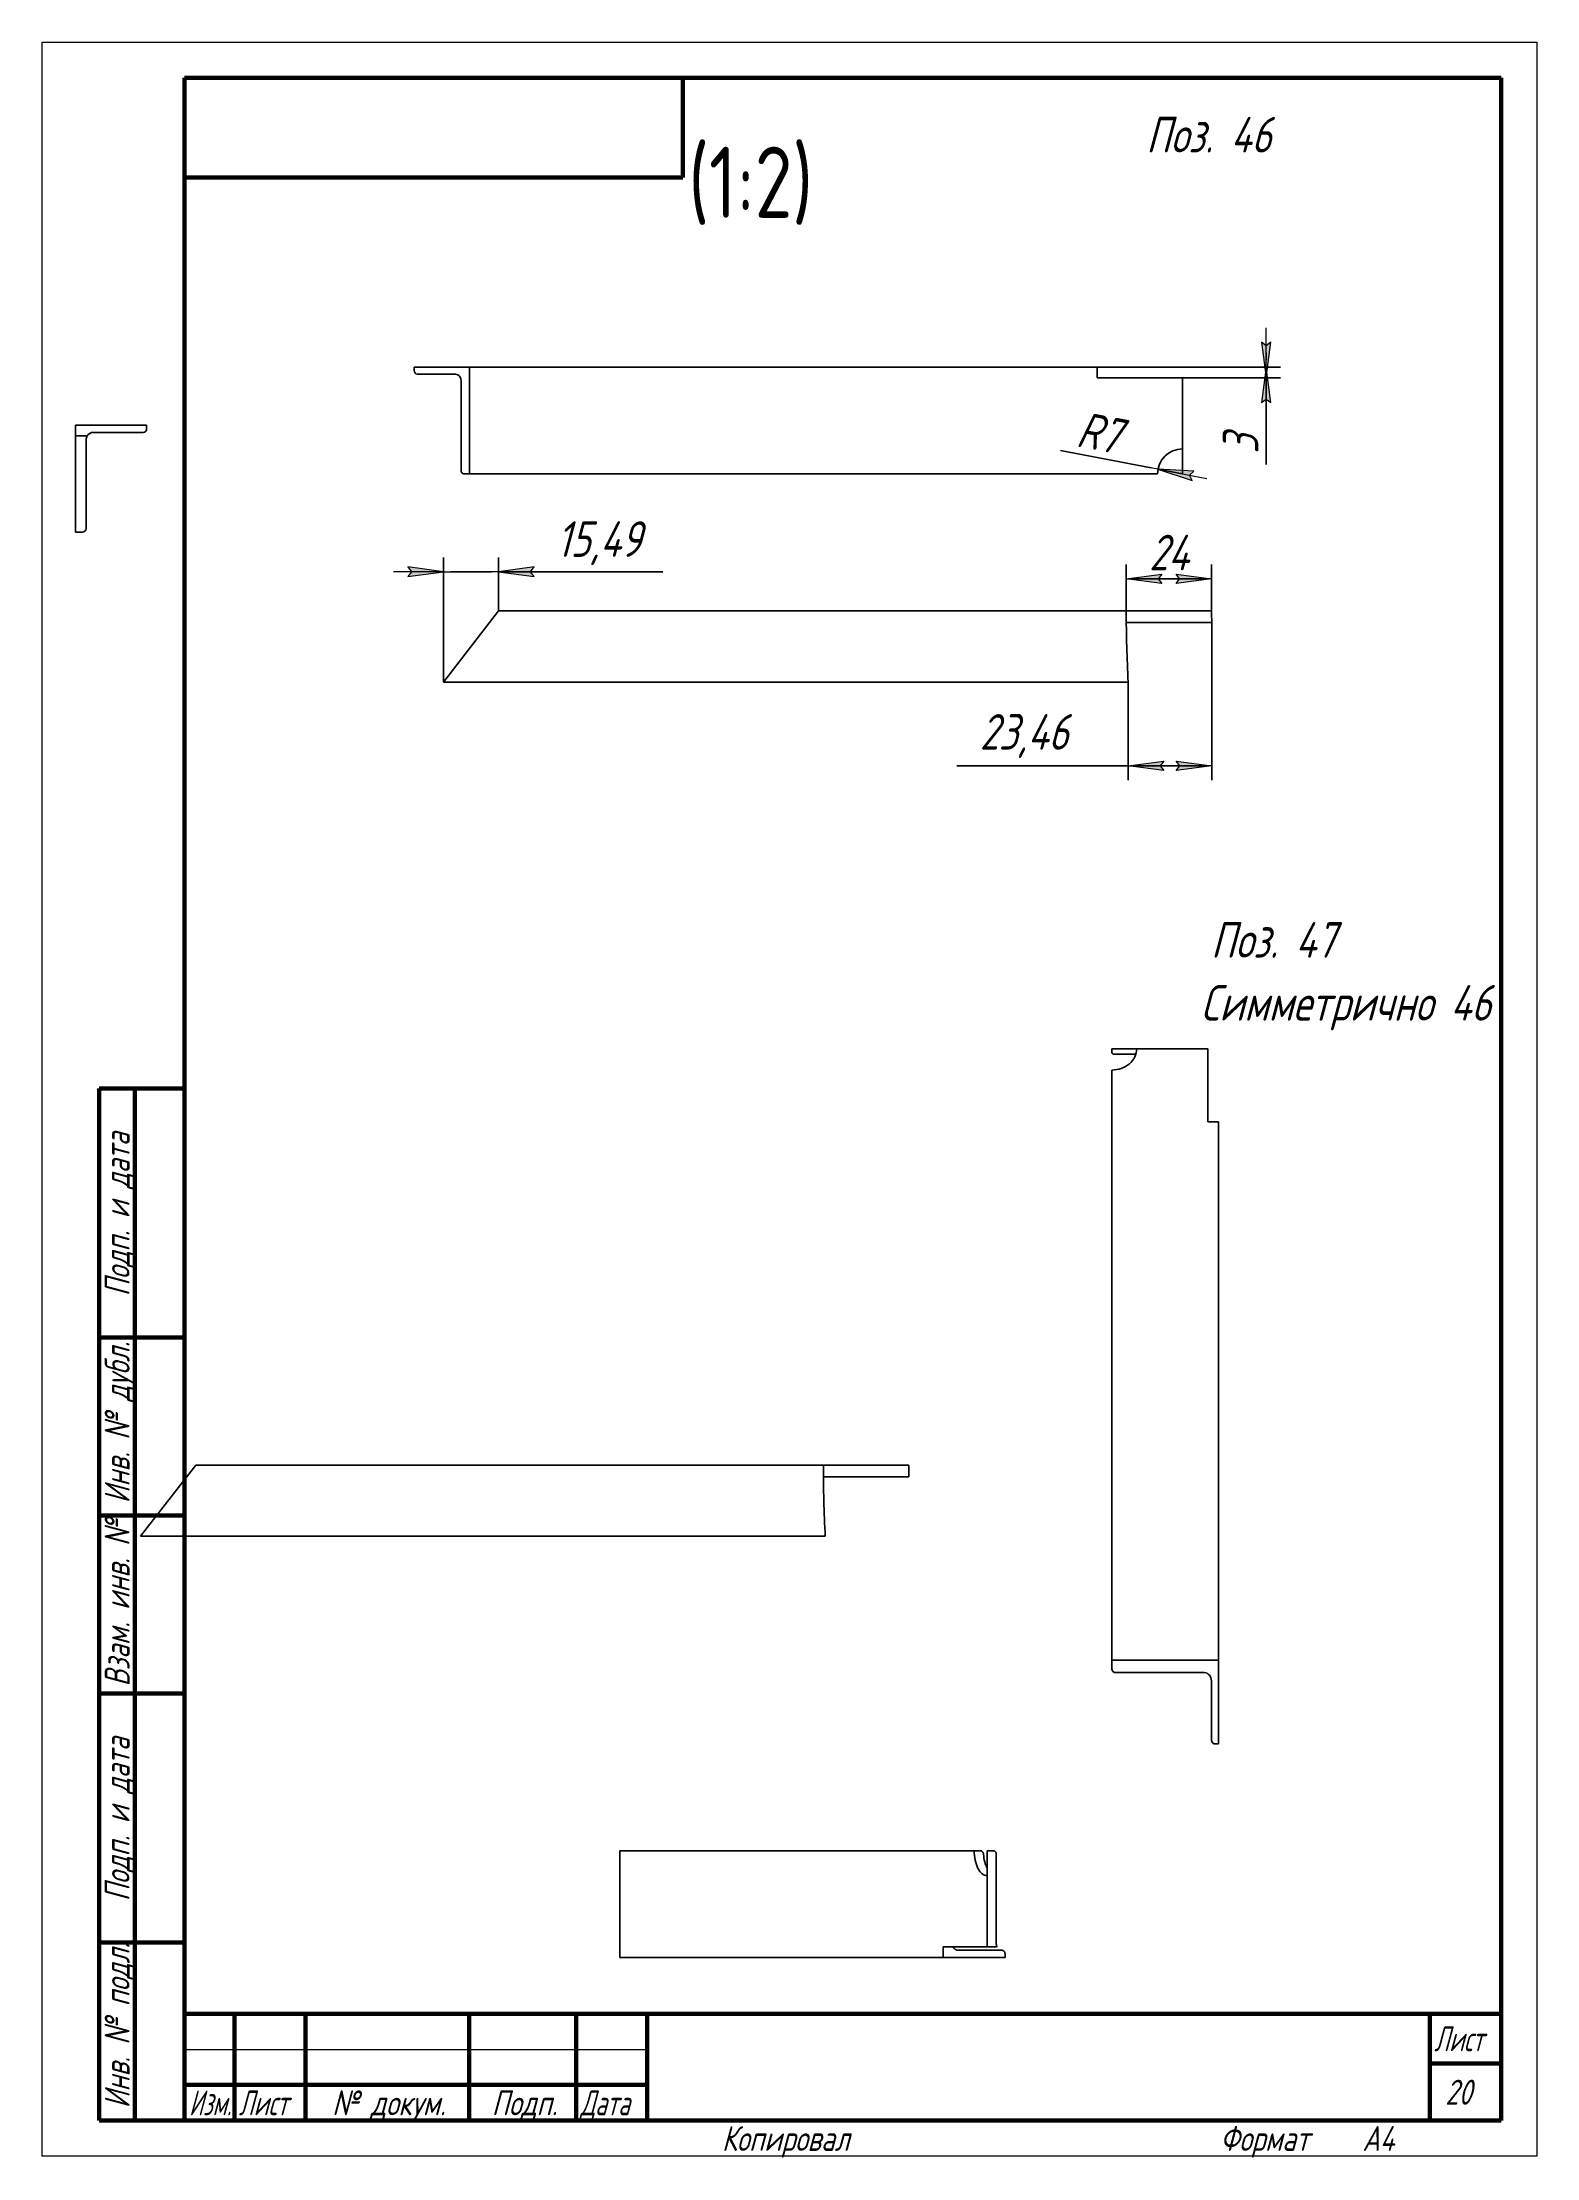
# Model space of a CAD drawing. Header units: millimetres. Extents: x 0 to 6300, y -537 to 1019.
# Drawn here: x 4200 to 4410, y -0.2 to 297 of the extents above; entities that cross this region are included whole.
import ezdxf

# ---------------------------------------------------------------- set-up
doc = ezdxf.new("R2010")
doc.units = ezdxf.units.MM
doc.linetypes.add('K5LT_BASIC', pattern=[0])
doc.linetypes.add('K5LT_THIN', pattern=[0])
doc.layers.add('Системный слой', color=7, linetype='Continuous')
doc.layers.add('Системный слой (1)', color=7, linetype='Continuous', true_color=0x909090)
doc.styles.add('KDIMTEXTSTYLE', font='GOST_AU.SHX', dxfattribs={"width": 0.96, "oblique": 15, "height": 5})
doc.styles.add('KTEXTSTYLE', font='GOST_AU.SHX', dxfattribs={"width": 0.96, "height": 5})
doc.dimstyles.new('KDIMSTYLE (0.50)', dxfattribs={"dimtxt": 5, "dimasz": 1, "dimexe": 2, "dimexo": 0, "dimgap": 1, "dimtad": 1, "dimlfac": 2, "dimtxsty": 'KDIMTEXTSTYLE', "dimsah": 1, "dimcen": 0, "dimdle": 1, "dimadec": 0, "dimazin": 0, "dimtfac": 0.667, "dimtmove": 0, "dimatfit": 3, "dimfxl": 1, "dimtvp": 1, "dimtolj": 1, "dimtzin": 0, "dimarcsym": 0})

msp = doc.modelspace()

# ---------------------------------------------------------------- texts
at = {"color": 7, "char_height": 2.5, "attachment_point": 1, "style": 'KTEXTSTYLE'}
for s, insert in [('\\H3.5;\\W0.965;\\Q15;\\Q15;\\H5.00;Поз. 46', (4355.1175, 286.522)), ('\\H3.5;\\W0.965;\\Q15;\\Q0;\\H10.00;{\\c16711680;(1:2)}', (4290.7855, 282.3338)), ('\\H3.5;\\W0.965;\\Q15;\\Q15;\\H5.00;Поз. 47', (4364.2216, 173.3851)), ('\\H3.5;\\W0.965;\\Q15;\\Q15;\\H5.00;Симметрично 46', (4362.7914, 164.5423))]:
    msp.add_mtext(s, dxfattribs=dict(at, insert=insert))

# ---------------------------------------------------------------- blocks, each defined once
blk = doc.blocks.new('KDIMARROW_02')
at = {"layer": 'Системный слой'}
blk.add_hatch(color=0, dxfattribs=at).paths.add_polyline_path([(4.5, 0), (5, 0.66), (0, 0), (5, -0.66)])
at = {"layer": 'Системный слой', "color": 0, "linetype": 'K5LT_THIN', "lineweight": 18}
for p, q in [((5, 0.66), (0, 0)), ((0, 0), (5, -0.66)), ((0, 0), (7, 0)), ((4.5, 0), (5, 0.66)), ((5, -0.66), (4.5, 0))]:
    blk.add_line(p, q, dxfattribs=at)
at = {"layer": 'Системный слой (1)', "color": 0, "linetype": 'K5LT_THIN', "lineweight": 18}
blk.add_line((0, 0), (-1, 0), dxfattribs=at)
blk = doc.blocks.new('D153')
at = {"color": 0, "lineweight": -2}
for p, q in [((4256.37, 207.11), (4256.37, 224.62)), ((4264.12, 217.11), (4264.12, 224.62)), ((4263.12, 222.62), (4257.37, 222.62)), ((4264.12, 222.62), (4287.18, 222.62))]:
    blk.add_line(p, q, dxfattribs=at)
at = {"layer": 'Defpoints', "color": 0}
for p in [(4256.37, 222.62), (4264.12, 217.11), (4256.37, 207.11)]:
    blk.add_point(p, dxfattribs=at)
at = {"color": 0, "lineweight": -2, "rotation": 180}
blk.add_blockref('KDIMARROW_02', (4256.37, 222.62), dxfattribs=at)
at = {"color": 0, "lineweight": -2}
blk.add_blockref('KDIMARROW_02', (4264.12, 222.62), dxfattribs=at)
at = {"color": 7, "insert": (4278.21, 226.62), "char_height": 5, "attachment_point": 5, "style": 'KDIMTEXTSTYLE'}
blk.add_mtext('\\A1;\\H5.0;\\W0.965;\\Q15;15,49', dxfattribs=at)
blk = doc.blocks.new('KDIMARROW_01')
at = {"layer": 'Системный слой'}
blk.add_hatch(color=0, dxfattribs=at).paths.add_polyline_path([(0, 0), (-5, 0.66), (-4.5, 0), (-5, -0.66)])
at = {"layer": 'Системный слой', "color": 0, "linetype": 'K5LT_THIN', "lineweight": 18}
for p, q in [((-4.5, 0), (-5, 0.66)), ((-5, 0.66), (0, 0)), ((0, 0), (-5, -0.66)), ((-5, -0.66), (-4.5, 0))]:
    blk.add_line(p, q, dxfattribs=at)
at = {"layer": 'Системный слой (1)', "color": 0, "linetype": 'K5LT_THIN', "lineweight": 18}
blk.add_line((0, 0), (-1, 0), dxfattribs=at)
blk = doc.blocks.new('D154')
at = {"color": 0, "lineweight": -2}
for p, q in [((4352.32, 217.11), (4352.32, 223.62)), ((4364.32, 217.11), (4364.32, 223.62)), ((4363.32, 221.62), (4353.32, 221.62))]:
    blk.add_line(p, q, dxfattribs=at)
at = {"layer": 'Defpoints', "color": 0}
for p in [(4352.32, 221.62), (4352.32, 217.11), (4364.32, 217.11)]:
    blk.add_point(p, dxfattribs=at)
at = {"color": 0, "lineweight": -2, "rotation": 180}
blk.add_blockref('KDIMARROW_01', (4352.32, 221.62), dxfattribs=at)
at = {"color": 0, "lineweight": -2}
blk.add_blockref('KDIMARROW_01', (4364.32, 221.62), dxfattribs=at)
at = {"color": 7, "insert": (4358.32, 225.31), "char_height": 5, "attachment_point": 5, "style": 'KDIMTEXTSTYLE'}
blk.add_mtext('\\A1;\\H5.0;\\W0.965;\\Q15;24', dxfattribs=at)
blk = doc.blocks.new('D155')
at = {"color": 0, "lineweight": -2}
for p, q in [((4364.33, 215.48), (4364.33, 193.33)), ((4352.6, 207.11), (4352.6, 193.33)), ((4352.6, 195.33), (4328.51, 195.33)), ((4363.33, 195.33), (4353.6, 195.33))]:
    blk.add_line(p, q, dxfattribs=at)
at = {"layer": 'Defpoints', "color": 0}
for p in [(4364.33, 215.48), (4352.6, 207.11), (4352.6, 195.33)]:
    blk.add_point(p, dxfattribs=at)
at = {"color": 0, "lineweight": -2, "rotation": 180}
blk.add_blockref('KDIMARROW_01', (4352.6, 195.33), dxfattribs=at)
at = {"color": 0, "lineweight": -2}
blk.add_blockref('KDIMARROW_01', (4364.33, 195.33), dxfattribs=at)
at = {"color": 7, "insert": (4337.96, 199.53), "char_height": 5, "attachment_point": 5, "style": 'KDIMTEXTSTYLE'}
blk.add_mtext('\\A1;\\H5.0;\\W0.965;\\Q15;23,46', dxfattribs=at)
blk = doc.blocks.new('D156')
at = {"color": 0, "lineweight": -2}
for p, q in [((4372, 252.37), (4372, 253.37)), ((4348.22, 251.37), (4374, 251.37)), ((4348.22, 249.87), (4374, 249.87)), ((4372, 251.37), (4372, 249.87)), ((4372, 249.87), (4372, 237.69)), ((4372, 248.87), (4372, 247.87))]:
    blk.add_line(p, q, dxfattribs=at)
at = {"layer": 'Defpoints', "color": 0}
for p in [(4348.22, 251.37), (4348.22, 249.87), (4372, 249.87)]:
    blk.add_point(p, dxfattribs=at)
at = {"color": 0, "lineweight": -2}
for p, rotation in [((4372, 249.87), 90), ((4372, 251.37), 270)]:
    blk.add_blockref('KDIMARROW_02', p, dxfattribs=dict(at, rotation=rotation))
at = {"color": 7, "insert": (4368.39, 240.57), "char_height": 5, "attachment_point": 5, "rotation": 90, "style": 'KDIMTEXTSTYLE'}
blk.add_mtext('\\A1;\\H5.0;\\W0.965;\\Q15;3', dxfattribs=at)
blk = doc.blocks.new('D157')
at = {"color": 0, "lineweight": -2}
for p, q in [((4355.8, 237.21), (4343.08, 239.64)), ((4360.22, 236.37), (4356.78, 237.02))]:
    blk.add_line(p, q, dxfattribs=at)
at = {"layer": 'Defpoints', "color": 0}
for p in [(4356.78, 237.02), (4360.22, 236.37)]:
    blk.add_point(p, dxfattribs=at)
at = {"color": 0, "lineweight": -2, "rotation": 349.2088118358782}
blk.add_blockref('KDIMARROW_02', (4356.78, 237.02), dxfattribs=at)
at = {"color": 7, "insert": (4348.51, 242.16), "char_height": 5, "attachment_point": 5, "rotation": 349.2088, "style": 'KDIMTEXTSTYLE'}
blk.add_mtext('\\A1;\\H5.0;\\W0.965;\\Q15;R7', dxfattribs=at)
blk = doc.blocks.new('U23')
at = {"color": 7, "linetype": 'K5LT_THIN', "lineweight": 18}
for p, q in [((4200, 0), (4200, 297)), ((4200, 297), (4410, 297)), ((4410, 297), (4410, 0)), ((4220, 15), (4285, 15)), ((4410, 0), (4200, 0))]:
    blk.add_line(p, q, dxfattribs=at)
at = {"color": 5, "linetype": 'K5LT_BASIC', "lineweight": 60, "true_color": 0x0000ff}
for p, q in [((4220, 5), (4220, 292)), ((4220, 292), (4405, 292)), ((4290, 292), (4290, 278)), ((4405, 292), (4405, 5)), ((4290, 278), (4220, 278)), ((4208, 5), (4208, 150)), ((4220, 150), (4208, 150)), ((4213, 5), (4213, 150)), ((4220, 115), (4208, 115)), ((4220, 90), (4208, 90)), ((4220, 65), (4208, 65)), ((4220, 30), (4208, 30)), ((4220, 20), (4405, 20)), ((4220, 5), (4220, 20)), ((4227, 5), (4227, 20)), ((4237, 5), (4237, 20)), ((4260, 5), (4260, 20)), ((4275, 5), (4275, 20)), ((4285, 5), (4285, 20)), ((4395, 5), (4395, 20)), ((4395, 13), (4405, 13)), ((4220, 10), (4227, 10)), ((4227, 10), (4237, 10)), ((4237, 10), (4260, 10)), ((4260, 10), (4275, 10)), ((4275, 10), (4285, 10)), ((4220, 5), (4208, 5)), ((4405, 5), (4220, 5))]:
    blk.add_line(p, q, dxfattribs=at)
at = {"color": 7, "char_height": 2.5, "attachment_point": 1, "rotation": 90, "style": 'KTEXTSTYLE'}
for s, insert in [('\\H3.5;\\W0.965;\\Q15;\\Q15;Подп. и дата', (4208.77, 120.8)), ('\\H3.5;\\W0.965;\\Q15;\\Q15;Инв. № дубл.', (4208.77, 91.71)), ('\\H3.5;\\W0.965;\\Q15;\\Q15;Взам. инв. №', (4208.77, 65.98)), ('\\H3.5;\\W0.965;\\Q15;\\Q15;Подп. и дата', (4208.77, 35.8)), ('\\H3.5;\\W0.965;\\Q15;\\Q15;Инв. № подл.', (4208.77, 6.71))]:
    blk.add_mtext(s, dxfattribs=dict(at, insert=insert))
at = {"color": 7, "char_height": 2.5, "attachment_point": 1, "style": 'KTEXTSTYLE'}
for s, insert in [('\\H3.5;\\W0.965;\\Q15;\\Q15;\\W0.816;Лист', (4395.6, 18.23)), ('\\H3.5;\\W0.965;\\Q15;\\Q15;\\W0.797;Изм.', (4220.61, 9.23)), ('\\H3.5;\\W0.965;\\Q15;\\Q15;\\W0.816;Лист', (4227.6, 9.23)), ('\\H3.5;\\W0.965;\\Q15;\\Q15;№ докум.', (4240.72, 9.23)), ('\\H3.5;\\W0.965;\\Q15;\\Q15;Подп.', (4263.15, 9.23)), ('\\H3.5;\\W0.965;\\Q15;\\Q15;\\W0.816;Дата', (4275.6, 9.23)), ('\\H3.5;\\W0.965;\\Q15;\\Q15;20', (4397.14, 10.73)), ('\\H3.5;\\W0.965;\\Q15;\\Q15;Копировал', (4295.5, 4.23)), ('\\H3.5;\\W0.965;\\Q15;\\Q15;Формат', (4365.5, 4.23)), ('\\H3.5;\\W0.965;\\Q15;\\Q15;A4', (4385.5, 4.23))]:
    blk.add_mtext(s, dxfattribs=dict(at, insert=insert))

# ---------------------------------------------------------------- dimensions: what is measured, and where the dimension line sits
at = {"color": 7}
dim = msp.add_linear_dim(base=(4371.9976, 249.869), p1=(4348.2216, 251.369), p2=(4348.2216, 249.869), angle=90, dimstyle='KDIMSTYLE (0.50)', override={"dimexo": 0, "dimpost": '\\H5.0;\\W0.965;\\Q15;<>', "dimblk1": 'KDIMARROW_02', "dimblk2": 'KDIMARROW_02', "dimse1": 0, "dimse2": 0, "dimclrt": 7, "dimtolj": 1}, dxfattribs=at)
dim.commit()
dim.dimension.update_dxf_attribs({"geometry": 'D156', "text_midpoint": (4371.9976, 240.5749), "dimtype": 160})
dim = msp.add_radius_dim(center=(4360.2216, 236.369), mpoint=(4356.7835, 237.0243), dimstyle='KDIMSTYLE (0.50)', override={"dimpost": '\\H5.0;\\W0.965;\\Q15;R<>', "dimblk2": 'KDIMARROW_02', "dimclrt": 7, "dimtolj": 1}, dxfattribs=at)
dim.commit()
dim.dimension.update_dxf_attribs({"geometry": 'D157', "text_midpoint": (4347.8592, 238.7253), "dimtype": 164})
for base, p1, p2, override, picture, middle in [((4256.3743, 222.6234), (4264.1169, 217.1131), (4256.3743, 207.1131), {"dimexo": 0, "dimpost": '\\H5.0;\\W0.965;\\Q15;<>', "dimblk1": 'KDIMARROW_02', "dimblk2": 'KDIMARROW_02', "dimse1": 0, "dimse2": 0, "dimclrt": 7, "dimtolj": 1}, 'D153', (4278.2112, 222.6234)), ((4352.3225, 221.6158), (4364.3225, 217.1131), (4352.3225, 217.1131), {"dimexo": 0, "dimpost": '\\H5.0;\\W0.965;\\Q15;<>', "dimblk1": 'KDIMARROW_01', "dimblk2": 'KDIMARROW_01', "dimse1": 0, "dimse2": 0, "dimclrt": 7, "dimtolj": 1}, 'D154', (4358.3225, 221.6158)), ((4352.599, 195.3317), (4364.3304, 215.4791), (4352.599, 207.1131), {"dimexo": 0, "dimpost": '\\H5.0;\\W0.965;\\Q15;<>', "dimblk1": 'KDIMARROW_01', "dimblk2": 'KDIMARROW_01', "dimse1": 0, "dimse2": 0, "dimclrt": 7, "dimtolj": 1}, 'D155', (4337.9637, 195.3317))]:
    dim = msp.add_linear_dim(base=base, p1=p1, p2=p2, dimstyle='KDIMSTYLE (0.50)', override=override, dxfattribs=at)
    dim.commit()
    dim.dimension.update_dxf_attribs({"geometry": picture, "text_midpoint": middle, "dimtype": 160})

# ---------------------------------------------------------------- linework, layer by layer
at = {"color": 3}
for p, q in [((4252.2733, 251.369), (4260.016, 251.369)), ((4252.2733, 250.869), (4252.2733, 251.369)), ((4258.0803, 250.369), (4252.6605, 250.369)), ((4260.016, 251.369), (4260.016, 236.369)), ((4348.2216, 251.369), (4260.016, 251.369)), ((4348.2216, 251.369), (4348.2216, 249.869)), ((4360.2216, 249.869), (4348.2216, 249.869)), ((4360.2216, 239.869), (4360.2216, 249.869)), ((4258.8546, 236.869), (4258.8546, 249.369)), ((4204.6621, 243.1905), (4204.6621, 241.6905)), ((4204.6621, 243.1905), (4214.6621, 243.1905)), ((4204.6621, 241.6905), (4206.2961, 241.6905)), ((4204.6621, 231.6905), (4204.6621, 241.6905)), ((4206.1621, 228.6905), (4206.1621, 241.1905)), ((4214.1621, 242.1905), (4207.1621, 242.1905)), ((4214.6621, 243.1905), (4214.6621, 242.6905)), ((4360.2216, 236.369), (4360.2216, 239.869)), ((4260.016, 236.369), (4259.2418, 236.369)), ((4356.7216, 236.369), (4260.016, 236.369)), ((4204.6621, 228.1905), (4204.6621, 231.6905)), ((4204.6621, 228.1905), (4205.6621, 228.1905)), ((4256.3743, 207.1131), (4264.1169, 217.1131)), ((4352.3225, 217.1131), (4264.1169, 217.1131)), ((4364.3225, 217.1131), (4352.3225, 217.1131)), ((4364.3304, 215.4791), (4352.3299, 215.4791)), ((4352.599, 207.1131), (4256.3743, 207.1131)), ((4350.2914, 155.0799), (4350.2914, 155.595)), ((4350.2914, 155.595), (4353.7914, 155.595)), ((4350.7914, 154.8224), (4353.6733, 154.8224)), ((4353.7914, 155.595), (4363.7914, 155.595)), ((4363.7914, 155.595), (4363.7914, 145.3089)), ((4350.2914, 152.5949), (4350.2914, 69.702)), ((4365.2914, 145.3089), (4363.7914, 145.3089)), ((4365.2914, 145.3089), (4365.2914, 69.702)), ((4213.8095, 87.095), (4221.5522, 97.095)), ((4309.7578, 97.095), (4221.5522, 97.095)), ((4321.7578, 97.095), (4309.7578, 97.095)), ((4321.7657, 95.461), (4309.7652, 95.461)), ((4310.0342, 87.095), (4213.8095, 87.095)), ((4350.2914, 69.702), (4350.2914, 68.5233)), ((4365.2914, 69.702), (4350.2914, 69.702)), ((4365.2914, 57.9148), (4365.2914, 69.702)), ((4350.7914, 67.9339), (4363.2914, 67.9339)), ((4364.2914, 66.7552), (4364.2914, 58.5042)), ((4364.7914, 57.9148), (4365.2914, 57.9148)), ((4330.9552, 42.9148), (4281.1481, 42.9148)), ((4281.1481, 27.9148), (4281.1481, 42.9148)), ((4331.8123, 42.9148), (4330.9552, 42.9148)), ((4333.6165, 42.9148), (4332.7578, 42.9148)), ((4332.7578, 42.9148), (4332.7578, 39.4148)), ((4334.047, 42.4148), (4334.047, 29.9148)), ((4332.7578, 39.4148), (4332.7578, 29.4148)), ((4326.5773, 27.9148), (4281.1481, 27.9148)), ((4332.7578, 29.4148), (4326.5773, 29.4148)), ((4326.5773, 27.9148), (4326.5773, 29.4148)), ((4326.5773, 27.9148), (4335.2914, 27.9148)), ((4334.8489, 28.9148), (4328.7291, 28.9148)), ((4332.7578, 29.4148), (4334.1624, 29.4148)), ((4335.2914, 27.9148), (4335.2914, 28.4148))]:
    msp.add_line(p, q, dxfattribs=at)
for centre, radius, start, end in [((4207.1621, 241.1905), 1, 150, 180), ((4207.1621, 241.1905), 1, 90, 150), ((4214.1621, 242.6905), 0.5, 270, 0), ((4360.2216, 236.369), 3.5, 90, 180), ((4205.6621, 228.6905), 0.5, 270, 0), ((4533.3225, 217.1131), 181, 180, 183.167125), ((4533.3225, 217.1131), 169, 180, 180.553972), ((4490.7578, 97.095), 181, 180, 183.167125), ((4490.7578, 97.095), 169, 180, 180.553972)]:
    msp.add_arc(centre, radius, start, end, dxfattribs=at)
for centre, major_axis, ratio, start_param, end_param in [((4252.6605, 250.869), (0, -0.5), 0.77426862, 4.71238898, 6.28318531), ((4258.0803, 249.369), (0, -1), 0.77426862, 1.57079633, 3.14159265), ((4259.2418, 236.869), (0, -0.5), 0.77426862, 4.71238898, 6.28318531), ((4350.2914, 155.595), (3.5, 0), 0.8571673, 4.71238898, 6.28318531), ((4350.7914, 155.0799), (-0.5, 0), 0.51503807, 0, 1.57079633), ((4350.7914, 68.5233), (0, -0.5894), 0.84838091, 4.71238898, 6.28318531), ((4363.2914, 66.7552), (0, -1.1787), 0.84838091, 1.57079633, 3.14159265), ((4364.7914, 58.5042), (0, -0.5894), 0.84838091, 4.71238898, 6.28318531), ((4332.7578, 42.9148), (0, -3.5), 0.51503807, 4.71238898, 6.28318531), ((4334.0435, 42.9148), (0, -3.5), 0.51503807, 4.85573655, 5.48904311)]:
    msp.add_ellipse(centre, major_axis=major_axis, ratio=ratio, start_param=start_param, end_param=end_param, dxfattribs=at)
for points, knots in [([(4332.2594, 42.4148), (4332.2569, 42.4486), (4332.2475, 42.5098), (4332.2269, 42.5775), (4332.2066, 42.6278), (4332.1926, 42.6569), (4332.1761, 42.6867), (4332.1612, 42.7109), (4332.1351, 42.7479), (4332.104, 42.784), (4332.0642, 42.821), (4332.0235, 42.8516), (4331.9777, 42.8774), (4331.9292, 42.897), (4331.8758, 42.911), (4331.835, 42.9148), (4331.8123, 42.9148)], [0, 0, 0, 0, 2.17746979, 3.99636291, 4.62011982, 5.73755275, 6.10527004, 6.87718858, 7.64063034, 9.1806321, 10.12185745, 11.44837061, 12.85310129, 13.93357844, 15.31164485, 17, 17, 17, 17]), ([(4334.047, 42.4148), (4334.047, 42.456), (4334.0388, 42.5325), (4334.005, 42.639), (4333.9544, 42.731), (4333.8904, 42.8049), (4333.8083, 42.8674), (4333.7169, 42.9061), (4333.647, 42.9148), (4333.6165, 42.9148)], [0, 0, 0, 0, 1.56989688, 2.92733341, 4.31577159, 5.71748142, 6.90672779, 8.6571938, 10, 10, 10, 10]), ([(4334.1624, 29.4148), (4334.1225, 29.4951), (4334.0657, 29.6578), (4334.047, 29.8324), (4334.047, 29.9148)], [0, 0, 0, 0, 2.65341793, 5, 5, 5, 5]), ([(4328.7291, 28.9148), (4328.6883, 28.9148), (4328.6071, 28.9216), (4328.5154, 28.9443), (4328.4514, 28.9676), (4328.4085, 28.9857), (4328.349, 29.0154), (4328.2886, 29.0532), (4328.225, 29.1018), (4328.1672, 29.1536), (4328.0761, 29.2531), (4328.0163, 29.3453), (4327.9817, 29.4148)], [0, 0, 0, 0, 1.71822794, 3.4723187, 4.06816633, 4.63529973, 5.45127832, 6.85151769, 7.57422061, 8.73137187, 10.0337562, 13, 13, 13, 13]), ([(4335.2914, 28.4148), (4335.2914, 28.4559), (4335.283, 28.5324), (4335.2483, 28.6388), (4335.1964, 28.7307), (4335.1308, 28.8047), (4335.0464, 28.8672), (4334.9524, 28.9061), (4334.8804, 28.9148), (4334.8489, 28.9148)], [0, 0, 0, 0, 1.56673996, 2.92191059, 4.30883147, 5.70994652, 6.89952292, 8.65220214, 10, 10, 10, 10])]:
    msp.add_open_spline(points, degree=3, knots=knots, dxfattribs=at)

# ---------------------------------------------------------------- block references
msp.add_blockref('U23', (0, 0))

msp.set_redraw_order([(e.dxf.handle, doc.entitydb.next_handle()) for e in msp.query("TEXT MTEXT ATTDEF DIMENSION ARC_DIMENSION")])  # texts and dimensions are drawn at this point

doc.saveas('drawing.dxf')
